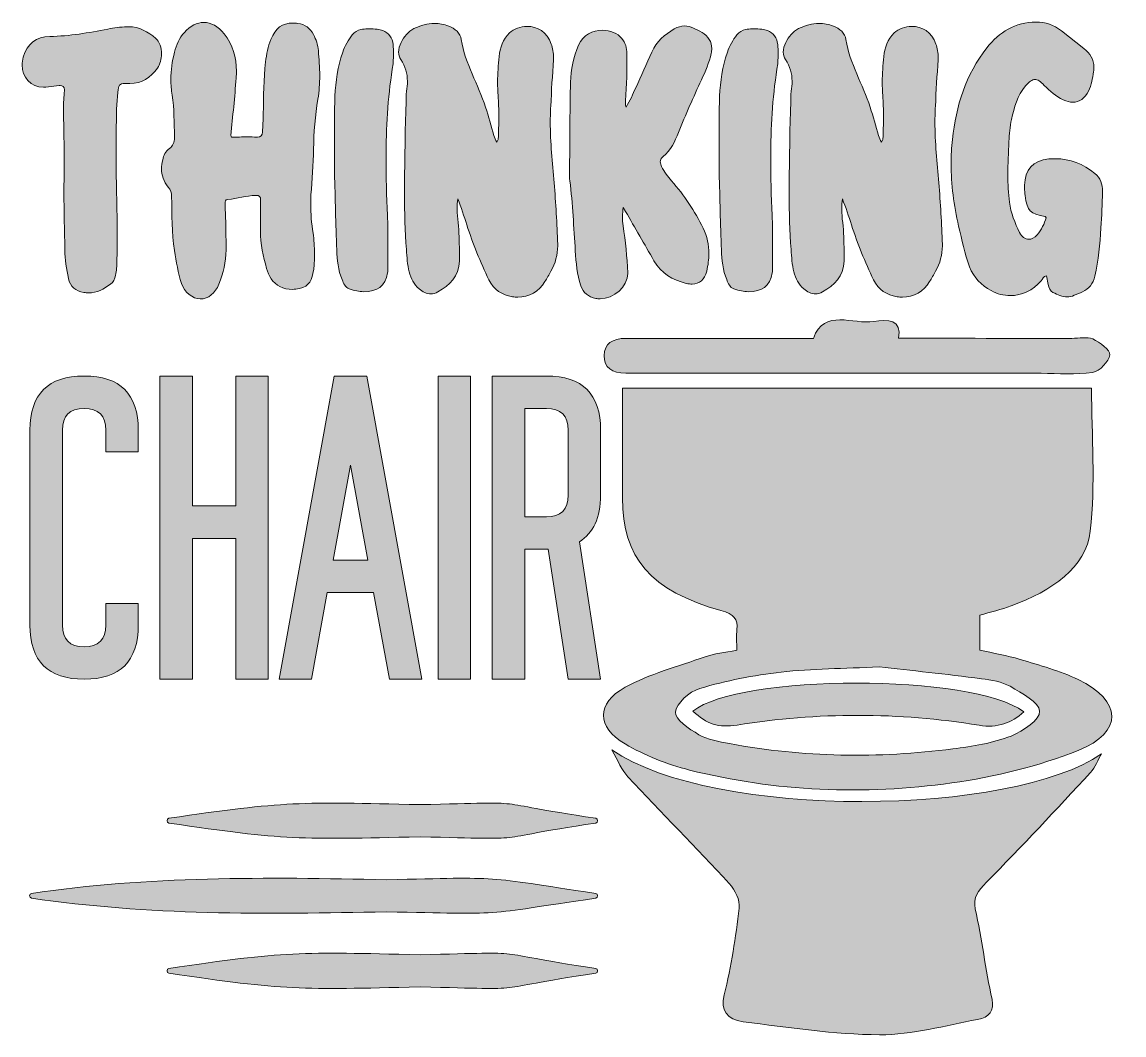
# Model space of a CAD drawing. Header units: inches. Extents: x 253 to 834, y -807 to -273.
import ezdxf

# ---------------------------------------------------------------- set-up
doc = ezdxf.new("R2010")
doc.units = ezdxf.units.IN
doc.header["$MEASUREMENT"] = 0
doc.layers.add('Layer 1', color=7, linetype='Continuous')

# ---------------------------------------------------------------- blocks, each defined once
blk = doc.blocks.new('block 3')
at = {"layer": 'Layer 1', "true_color": 0x040404}
h = blk.add_hatch(color=18, dxfattribs=at)
h.dxf.hatch_style = 2
edge = h.paths.add_edge_path()
edge.add_spline(control_points=[(285.43, -415.65), (280.98, -414.96), (278.3, -412.66), (277.3, -408.29), (276.23, -403.31), (275.38, -398.32), (275.38, -393.26), (275.31, -382.99), (274.92, -372.71), (274.92, -362.82), (274.92, -362.82), (275.08, -352.78), (275.08, -352.78), (275, -341.51), (275, -331.16), (274.62, -320.73), (274.62, -320.73), (274.62, -318.97), (274.62, -318.97), (274.62, -315.75), (274.92, -312.53), (275.16, -309.38), (275.16, -309.38), (275.16, -308.92), (275.16, -308.92), (275.16, -307.31), (274.39, -306.7), (272.93, -306.7), (272.93, -306.7), (272.47, -306.7), (272.47, -306.7), (272.47, -306.7), (265.42, -307.47), (265.42, -307.47), (265.42, -307.47), (264.19, -307.54), (264.19, -307.54), (257.37, -307.54), (252.84, -302.18), (252.84, -295.81), (252.84, -294.43), (253.07, -293.05), (253.46, -291.67), (255.53, -284.62), (260.2, -280.86), (267.56, -280.78), (277.91, -280.63), (287.96, -278.87), (298, -276.87), (301.38, -276.26), (304.67, -275.88), (308.05, -275.65), (308.05, -275.65), (308.97, -275.65), (308.97, -275.65), (314.57, -275.65), (319.24, -278.25), (323.31, -281.78), (325.38, -283.54), (326.37, -286.76), (326.37, -289.98), (326.37, -292.67), (325.61, -295.51), (324.23, -297.42), (320.55, -302.48), (316.1, -305.63), (309.66, -305.63), (309.66, -305.63), (307.13, -305.55), (307.13, -305.55), (304.14, -305.55), (303.68, -306.47), (303.29, -310.23), (302.6, -316.05), (302.68, -322.03), (302.53, -327.86), (302.45, -332), (302.37, -336.07), (302.37, -340.21), (302.37, -355.77), (302.99, -371.26), (302.99, -386.82), (302.99, -390.96), (302.91, -395.03), (302.83, -399.17), (302.76, -401.7), (302.68, -404.15), (302.14, -406.68), (301.76, -408.6), (300.92, -410.21), (299.46, -411.28), (295.93, -413.96), (292.25, -415.88), (287.88, -415.88), (287.12, -415.88), (286.27, -415.8), (285.43, -415.65)], knot_values=[0, 0, 0, 0, 1, 1, 1, 2, 2, 2, 3, 3, 3, 4, 4, 4, 5, 5, 5, 6, 6, 6, 7, 7, 7, 8, 8, 8, 9, 9, 9, 10, 10, 10, 11, 11, 11, 12, 12, 12, 13, 13, 13, 14, 14, 14, 15, 15, 15, 16, 16, 16, 17, 17, 17, 18, 18, 18, 19, 19, 19, 20, 20, 20, 21, 21, 21, 22, 22, 22, 23, 23, 23, 24, 24, 24, 25, 25, 25, 26, 26, 26, 27, 27, 27, 28, 28, 28, 29, 29, 29, 30, 30, 30, 31, 31, 31, 32, 32, 32, 32], degree=3, periodic=1)
h = blk.add_hatch(color=18, dxfattribs=at)
h.dxf.hatch_style = 2
edge = h.paths.add_edge_path()
edge.add_spline(control_points=[(346.69, -419.1), (342.77, -419.02), (338.33, -415.5), (336.87, -410.97), (335.11, -405.3), (334.03, -399.55), (333.19, -393.65), (331.73, -384.22), (331.81, -374.63), (331.66, -365.12), (331.66, -363.21), (331.2, -361.67), (329.89, -360.14), (327.44, -357.23), (326.37, -353.93), (326.37, -350.48), (326.37, -348.95), (326.6, -347.41), (326.98, -345.8), (327.44, -343.43), (328.44, -341.28), (330.51, -339.82), (332.42, -338.37), (333.19, -336.45), (333.19, -334.22), (333.19, -334.22), (333.19, -333.53), (333.19, -333.53), (332.96, -326.25), (333.11, -318.97), (331.96, -311.68), (331.5, -309), (331.27, -306.24), (331.27, -303.48), (331.27, -298.65), (331.96, -293.82), (333.19, -289.14), (334.19, -285.23), (335.72, -281.63), (338.41, -278.64), (341.47, -275.19), (345.08, -273.42), (348.6, -273.42), (352.44, -273.42), (356.19, -275.42), (359.34, -279.33), (363.94, -285.23), (365.85, -291.9), (365.85, -299.03), (365.85, -300.26), (365.78, -301.49), (365.7, -302.71), (364.93, -312.76), (363.86, -322.8), (362.94, -332.92), (362.94, -333.15), (363.09, -333.38), (363.17, -333.92), (366.01, -333.84), (368.84, -333.69), (371.68, -333.69), (373.29, -333.69), (374.9, -333.77), (376.51, -333.84), (376.51, -333.84), (376.89, -333.84), (376.89, -333.84), (378.58, -333.84), (379.43, -332.92), (379.58, -331.23), (379.73, -328.01), (379.88, -324.79), (379.96, -321.5), (380.19, -312.37), (380.04, -303.25), (381.19, -294.2), (381.65, -290.14), (382.49, -286.07), (383.95, -282.32), (386.4, -276.34), (390.01, -273.73), (395.53, -273.73), (396.37, -273.73), (397.21, -273.73), (398.21, -273.88), (402.04, -274.42), (404.65, -276.49), (406.41, -279.79), (407.79, -282.39), (408.79, -285.23), (409.02, -288.22), (409.4, -292.59), (409.71, -297.04), (409.71, -301.49), (409.71, -305.55), (409.48, -309.69), (408.79, -313.83), (407.26, -322.57), (406.57, -331.39), (406.49, -340.21), (406.41, -348.26), (405.57, -356.23), (405.11, -364.2), (405.11, -364.2), (404.96, -369.03), (404.96, -369.03), (404.96, -374.17), (405.42, -379.31), (406.18, -384.37), (406.72, -387.97), (406.95, -391.58), (406.95, -395.1), (406.95, -397.48), (406.87, -399.78), (406.72, -402.08), (406.64, -402.77), (406.64, -403.46), (406.49, -404.15), (405.57, -408.52), (404.42, -412.66), (399.05, -413.66), (397.75, -413.89), (396.52, -414.04), (395.3, -414.04), (390.54, -414.04), (386.4, -412.12), (384.1, -408.44), (383.03, -406.83), (382.26, -404.99), (381.72, -403.08), (379.96, -396.64), (378.43, -390.12), (378.43, -383.3), (378.43, -383.3), (378.5, -381.92), (378.5, -381.92), (378.58, -380.15), (378.58, -378.47), (378.58, -376.7), (378.58, -376.7), (378.58, -366.89), (378.58, -366.89), (378.58, -365.2), (377.89, -364.51), (376.13, -364.51), (376.13, -364.51), (375.9, -364.51), (375.9, -364.51), (370.99, -364.74), (366.24, -366.2), (361.33, -366.66), (359.8, -366.81), (359.8, -367.88), (359.8, -368.88), (359.8, -368.88), (359.8, -369.19), (359.8, -369.19), (359.95, -373.17), (360.18, -377.08), (360.26, -380.99), (360.26, -380.99), (360.33, -393.26), (360.33, -393.26), (360.33, -399.55), (358.88, -405.45), (356.58, -411.28), (354.66, -416.11), (350.98, -419.1), (346.84, -419.1), (346.84, -419.1), (346.69, -419.1), (346.69, -419.1)], knot_values=[0, 0, 0, 0, 1, 1, 1, 2, 2, 2, 3, 3, 3, 4, 4, 4, 5, 5, 5, 6, 6, 6, 7, 7, 7, 8, 8, 8, 9, 9, 9, 10, 10, 10, 11, 11, 11, 12, 12, 12, 13, 13, 13, 14, 14, 14, 15, 15, 15, 16, 16, 16, 17, 17, 17, 18, 18, 18, 19, 19, 19, 20, 20, 20, 21, 21, 21, 22, 22, 22, 23, 23, 23, 24, 24, 24, 25, 25, 25, 26, 26, 26, 27, 27, 27, 28, 28, 28, 29, 29, 29, 30, 30, 30, 31, 31, 31, 32, 32, 32, 33, 33, 33, 34, 34, 34, 35, 35, 35, 36, 36, 36, 37, 37, 37, 38, 38, 38, 39, 39, 39, 40, 40, 40, 41, 41, 41, 42, 42, 42, 43, 43, 43, 44, 44, 44, 45, 45, 45, 46, 46, 46, 47, 47, 47, 48, 48, 48, 49, 49, 49, 50, 50, 50, 51, 51, 51, 52, 52, 52, 53, 53, 53, 54, 54, 54, 55, 55, 55, 56, 56, 56, 57, 57, 57, 57], degree=3, periodic=1)
h = blk.add_hatch(color=18, dxfattribs=at)
h.dxf.hatch_style = 2
edge = h.paths.add_edge_path()
edge.add_spline(control_points=[(425.27, -413.81), (423.2, -413.04), (422.28, -410.9), (421.51, -408.9), (419.44, -403.92), (418.83, -398.55), (418.67, -393.26), (418.14, -379.62), (417.91, -365.97), (417.52, -352.7), (417.52, -352.7), (417.45, -327.48), (417.45, -327.48), (417.45, -322.42), (417.52, -317.36), (417.75, -312.3), (418.14, -304.4), (419.21, -296.66), (421.82, -289.14), (423.05, -285.77), (424.65, -282.7), (426.88, -279.94), (428.1, -278.41), (429.56, -277.49), (431.4, -277.18), (432.63, -276.95), (433.78, -276.8), (434.93, -276.8), (439.45, -276.8), (441.22, -277.1), (442.9, -277.72), (446.2, -278.87), (448.04, -281.47), (448.35, -285), (448.5, -286.69), (448.58, -288.45), (448.58, -290.14), (448.58, -292.82), (448.42, -295.51), (447.96, -298.04), (445.51, -313.52), (444.67, -329.09), (444.67, -344.65), (444.67, -354.77), (444.97, -364.89), (445.43, -375.01), (445.66, -379.62), (445.66, -384.29), (445.66, -388.89), (445.66, -388.89), (445.66, -402.85), (445.66, -402.85), (445.66, -403.69), (445.66, -404.61), (445.51, -405.38), (443.98, -412.51), (440.45, -415.27), (432.71, -415.27), (430.56, -415.27), (428.03, -414.73), (425.27, -413.81)], knot_values=[0, 0, 0, 0, 1, 1, 1, 2, 2, 2, 3, 3, 3, 4, 4, 4, 5, 5, 5, 6, 6, 6, 7, 7, 7, 8, 8, 8, 9, 9, 9, 10, 10, 10, 11, 11, 11, 12, 12, 12, 13, 13, 13, 14, 14, 14, 15, 15, 15, 16, 16, 16, 17, 17, 17, 18, 18, 18, 19, 19, 19, 20, 20, 20, 20], degree=3, periodic=1)
h = blk.add_hatch(color=18, dxfattribs=at)
h.dxf.hatch_style = 2
edge = h.paths.add_edge_path()
edge.add_spline(control_points=[(511.29, -417.95), (505.77, -416.95), (501.48, -414.35), (498.87, -408.98), (494.35, -399.63), (490.44, -390.04), (487.22, -380.08), (485.76, -375.48), (484.23, -370.87), (482.46, -366.35), (482.23, -368.19), (482.16, -369.95), (482.16, -371.72), (482.16, -374.09), (482.31, -376.47), (482.62, -378.85), (483.23, -383.83), (483.31, -388.74), (483.31, -393.72), (483.31, -393.72), (483.31, -399.09), (483.31, -399.09), (483.23, -407.29), (478.17, -411.82), (471.88, -415.42), (470.73, -416.11), (469.51, -416.42), (468.36, -416.42), (466.13, -416.42), (463.98, -415.34), (462.07, -413.81), (459.23, -411.51), (457.77, -408.29), (456.93, -404.84), (455.86, -401.01), (455.7, -397.02), (455.4, -393.11), (454.63, -383.37), (454.4, -373.63), (454.4, -363.82), (454.4, -354.08), (454.63, -344.27), (454.71, -334.53), (454.78, -327.63), (455.09, -320.81), (455.32, -313.91), (455.32, -313.91), (455.32, -311.45), (455.32, -311.45), (455.32, -311.45), (455.4, -309.69), (455.4, -309.69), (455.7, -307.85), (455.93, -306.09), (455.93, -304.4), (455.93, -300.41), (454.94, -296.58), (452.41, -292.9), (451.64, -291.75), (451.26, -290.44), (451.26, -289.06), (451.26, -287.38), (451.79, -285.61), (452.64, -284), (454.17, -280.94), (456.32, -278.18), (459.38, -276.64), (462.91, -274.88), (466.52, -273.96), (470.2, -273.96), (472.65, -273.96), (475.18, -274.34), (477.71, -275.34), (481.16, -276.57), (483.77, -279.02), (484.3, -282.47), (486.3, -295.2), (493.27, -306.01), (497.11, -318.05), (498.72, -322.95), (500.1, -328.01), (501.55, -333), (501.94, -334.15), (502.24, -335.3), (503.01, -336.45), (503.78, -335.6), (503.85, -334.68), (503.85, -333.77), (503.85, -333.77), (503.85, -332.61), (503.85, -332.61), (504.01, -329.39), (504.08, -326.17), (504.08, -322.88), (504.08, -319.27), (503.93, -315.67), (503.7, -311.99), (503.55, -309.61), (503.47, -307.24), (503.47, -304.78), (503.47, -300.34), (503.78, -295.81), (504.24, -291.36), (504.78, -286.69), (506.23, -282.39), (509.76, -278.94), (512.06, -276.72), (515.43, -275.49), (518.96, -275.49), (524.25, -275.49), (529.69, -278.33), (531.69, -284.77), (532.45, -287.07), (532.91, -289.45), (532.91, -291.82), (532.91, -291.82), (532.84, -293.05), (532.84, -293.05), (532.38, -301.26), (531.84, -309.38), (531.46, -317.51), (531.3, -320.35), (531.23, -323.11), (531.23, -325.87), (531.23, -336.6), (532.3, -347.26), (533.22, -357.92), (534.22, -368.65), (534.68, -379.46), (535.14, -390.27), (535.14, -390.27), (535.14, -391.04), (535.14, -391.04), (535.14, -395.79), (533.91, -400.32), (531.53, -404.46), (530.54, -406.3), (529.46, -408.14), (528.39, -409.98), (525.55, -415.04), (519.96, -418.18), (514.13, -418.18), (513.21, -418.18), (512.29, -418.1), (511.29, -417.95)], knot_values=[0, 0, 0, 0, 1, 1, 1, 2, 2, 2, 3, 3, 3, 4, 4, 4, 5, 5, 5, 6, 6, 6, 7, 7, 7, 8, 8, 8, 9, 9, 9, 10, 10, 10, 11, 11, 11, 12, 12, 12, 13, 13, 13, 14, 14, 14, 15, 15, 15, 16, 16, 16, 17, 17, 17, 18, 18, 18, 19, 19, 19, 20, 20, 20, 21, 21, 21, 22, 22, 22, 23, 23, 23, 24, 24, 24, 25, 25, 25, 26, 26, 26, 27, 27, 27, 28, 28, 28, 29, 29, 29, 30, 30, 30, 31, 31, 31, 32, 32, 32, 33, 33, 33, 34, 34, 34, 35, 35, 35, 36, 36, 36, 37, 37, 37, 38, 38, 38, 39, 39, 39, 40, 40, 40, 41, 41, 41, 42, 42, 42, 43, 43, 43, 44, 44, 44, 45, 45, 45, 46, 46, 46, 47, 47, 47, 48, 48, 48, 48], degree=3, periodic=1)
h = blk.add_hatch(color=18, dxfattribs=at)
h.dxf.hatch_style = 2
edge = h.paths.add_edge_path()
edge.add_spline(control_points=[(555.14, -418.79), (551.31, -418.03), (548.55, -415.96), (547.25, -412.12), (545.25, -406.14), (544.87, -399.93), (544.41, -393.8), (543.49, -381.46), (543.18, -369.11), (541.49, -356.84), (541.34, -355.46), (541.26, -354.01), (541.26, -352.55), (541.26, -350.48), (541.42, -348.33), (541.42, -346.26), (541.49, -332.54), (541.57, -318.74), (541.88, -304.94), (541.95, -298.19), (543.49, -291.59), (546.09, -285.31), (548.32, -279.94), (553.61, -277.56), (558.67, -277.56), (562.73, -277.56), (566.72, -279.1), (568.79, -281.7), (570.78, -284.16), (571.63, -286.76), (571.63, -289.83), (571.55, -298.11), (571.55, -306.39), (570.86, -314.67), (570.86, -314.67), (570.78, -316.05), (570.78, -316.05), (570.78, -316.67), (570.86, -317.2), (571.17, -317.97), (573.39, -314.67), (574.69, -311.15), (576.23, -307.85), (579.14, -301.56), (581.82, -295.27), (584.74, -288.99), (587.19, -283.54), (591.49, -279.71), (596.55, -276.8), (598.39, -275.8), (600.15, -275.26), (601.99, -275.26), (603.52, -275.26), (605.13, -275.65), (606.67, -276.41), (608.2, -277.18), (609.73, -277.79), (611.19, -278.64), (614.56, -280.71), (616.33, -283.62), (616.33, -287.15), (616.33, -287.99), (616.25, -288.83), (616.02, -289.75), (614.95, -294.58), (612.95, -299.19), (610.88, -303.63), (606.67, -312.76), (602.53, -322.03), (598.77, -331.39), (596.85, -336.14), (594.78, -340.74), (590.64, -344.04), (589.64, -344.88), (589.19, -345.88), (589.19, -346.88), (589.19, -347.64), (589.49, -348.49), (589.87, -349.33), (591.26, -352.17), (593.09, -354.54), (595.17, -356.92), (601.84, -364.43), (607.36, -372.71), (611.73, -381.76), (613.87, -386.13), (614.79, -390.66), (614.79, -395.26), (614.79, -398.25), (614.41, -401.31), (613.64, -404.38), (612.57, -408.98), (609.96, -411.28), (605.98, -411.28), (605.06, -411.28), (604.06, -411.13), (602.91, -410.9), (595.7, -409.13), (589.57, -405.68), (585.81, -398.94), (580.83, -390.27), (575.84, -381.61), (570.94, -372.94), (570.94, -372.94), (569.71, -370.95), (569.71, -370.95), (569.4, -372.56), (569.25, -374.09), (569.25, -375.63), (569.25, -377.31), (569.4, -378.93), (569.63, -380.53), (570.78, -388.74), (571.78, -396.94), (572.01, -405.3), (572.01, -405.3), (572.01, -405.61), (572.01, -405.61), (572.01, -412.74), (564.65, -419.02), (557.52, -419.02), (556.75, -419.02), (555.91, -418.95), (555.14, -418.79)], knot_values=[0, 0, 0, 0, 1, 1, 1, 2, 2, 2, 3, 3, 3, 4, 4, 4, 5, 5, 5, 6, 6, 6, 7, 7, 7, 8, 8, 8, 9, 9, 9, 10, 10, 10, 11, 11, 11, 12, 12, 12, 13, 13, 13, 14, 14, 14, 15, 15, 15, 16, 16, 16, 17, 17, 17, 18, 18, 18, 19, 19, 19, 20, 20, 20, 21, 21, 21, 22, 22, 22, 23, 23, 23, 24, 24, 24, 25, 25, 25, 26, 26, 26, 27, 27, 27, 28, 28, 28, 29, 29, 29, 30, 30, 30, 31, 31, 31, 32, 32, 32, 33, 33, 33, 34, 34, 34, 35, 35, 35, 36, 36, 36, 37, 37, 37, 38, 38, 38, 39, 39, 39, 40, 40, 40, 41, 41, 41, 41], degree=3, periodic=1)
h = blk.add_hatch(color=18, dxfattribs=at)
h.dxf.hatch_style = 2
edge = h.paths.add_edge_path()
edge.add_spline(control_points=[(627.97, -413.81), (625.9, -413.04), (624.99, -410.9), (624.22, -408.9), (622.15, -403.92), (621.54, -398.55), (621.38, -393.26), (620.84, -379.62), (620.61, -365.97), (620.23, -352.7), (620.23, -352.7), (620.15, -327.48), (620.15, -327.48), (620.15, -322.42), (620.23, -317.36), (620.46, -312.3), (620.84, -304.4), (621.92, -296.66), (624.52, -289.14), (625.75, -285.77), (627.36, -282.7), (629.59, -279.94), (630.81, -278.41), (632.27, -277.49), (634.11, -277.18), (635.34, -276.95), (636.49, -276.8), (637.64, -276.8), (642.16, -276.8), (643.92, -277.1), (645.61, -277.72), (648.91, -278.87), (650.75, -281.47), (651.05, -285), (651.21, -286.69), (651.28, -288.45), (651.28, -290.14), (651.28, -292.82), (651.13, -295.51), (650.67, -298.04), (648.22, -313.52), (647.37, -329.09), (647.37, -344.65), (647.37, -354.77), (647.68, -364.89), (648.14, -375.01), (648.37, -379.62), (648.37, -384.29), (648.37, -388.89), (648.37, -388.89), (648.37, -402.85), (648.37, -402.85), (648.37, -403.69), (648.37, -404.61), (648.22, -405.38), (646.68, -412.51), (643.16, -415.27), (635.41, -415.27), (633.27, -415.27), (630.74, -414.73), (627.97, -413.81)], knot_values=[0, 0, 0, 0, 1, 1, 1, 2, 2, 2, 3, 3, 3, 4, 4, 4, 5, 5, 5, 6, 6, 6, 7, 7, 7, 8, 8, 8, 9, 9, 9, 10, 10, 10, 11, 11, 11, 12, 12, 12, 13, 13, 13, 14, 14, 14, 15, 15, 15, 16, 16, 16, 17, 17, 17, 18, 18, 18, 19, 19, 19, 20, 20, 20, 20], degree=3, periodic=1)
h = blk.add_hatch(color=18, dxfattribs=at)
h.dxf.hatch_style = 2
edge = h.paths.add_edge_path()
edge.add_spline(control_points=[(714, -417.95), (708.48, -416.95), (704.18, -414.35), (701.58, -408.98), (697.05, -399.63), (693.14, -390.04), (689.92, -380.08), (688.47, -375.48), (686.93, -370.87), (685.17, -366.35), (684.94, -368.19), (684.86, -369.95), (684.86, -371.72), (684.86, -374.09), (685.02, -376.47), (685.32, -378.85), (685.94, -383.83), (686.01, -388.74), (686.01, -393.72), (686.01, -393.72), (686.01, -399.09), (686.01, -399.09), (685.94, -407.29), (680.88, -411.82), (674.59, -415.42), (673.44, -416.11), (672.21, -416.42), (671.06, -416.42), (668.84, -416.42), (666.69, -415.34), (664.77, -413.81), (661.94, -411.51), (660.48, -408.29), (659.64, -404.84), (658.56, -401.01), (658.41, -397.02), (658.1, -393.11), (657.34, -383.37), (657.11, -373.63), (657.11, -363.82), (657.11, -354.08), (657.34, -344.27), (657.41, -334.53), (657.49, -327.63), (657.8, -320.81), (658.03, -313.91), (658.03, -313.91), (658.03, -311.45), (658.03, -311.45), (658.03, -311.45), (658.1, -309.69), (658.1, -309.69), (658.41, -307.85), (658.64, -306.09), (658.64, -304.4), (658.64, -300.41), (657.64, -296.58), (655.11, -292.9), (654.35, -291.75), (653.96, -290.44), (653.96, -289.06), (653.96, -287.38), (654.5, -285.61), (655.34, -284), (656.88, -280.94), (659.02, -278.18), (662.09, -276.64), (665.62, -274.88), (669.22, -273.96), (672.9, -273.96), (675.36, -273.96), (677.88, -274.34), (680.41, -275.34), (683.87, -276.57), (686.47, -279.02), (687.01, -282.47), (689, -295.2), (695.98, -306.01), (699.81, -318.05), (701.42, -322.95), (702.8, -328.01), (704.26, -333), (704.64, -334.15), (704.95, -335.3), (705.72, -336.45), (706.48, -335.6), (706.56, -334.68), (706.56, -333.77), (706.56, -333.77), (706.56, -332.61), (706.56, -332.61), (706.71, -329.39), (706.79, -326.17), (706.79, -322.88), (706.79, -319.27), (706.64, -315.67), (706.41, -311.99), (706.25, -309.61), (706.18, -307.24), (706.18, -304.78), (706.18, -300.34), (706.48, -295.81), (706.94, -291.36), (707.48, -286.69), (708.94, -282.39), (712.46, -278.94), (714.76, -276.72), (718.14, -275.49), (721.67, -275.49), (726.96, -275.49), (732.4, -278.33), (734.39, -284.77), (735.16, -287.07), (735.62, -289.45), (735.62, -291.82), (735.62, -291.82), (735.54, -293.05), (735.54, -293.05), (735.08, -301.26), (734.55, -309.38), (734.16, -317.51), (734.01, -320.35), (733.93, -323.11), (733.93, -325.87), (733.93, -336.6), (735.01, -347.26), (735.93, -357.92), (736.92, -368.65), (737.38, -379.46), (737.84, -390.27), (737.84, -390.27), (737.84, -391.04), (737.84, -391.04), (737.84, -395.79), (736.62, -400.32), (734.24, -404.46), (733.24, -406.3), (732.17, -408.14), (731.1, -409.98), (728.26, -415.04), (722.66, -418.18), (716.84, -418.18), (715.92, -418.18), (714.99, -418.1), (714, -417.95)], knot_values=[0, 0, 0, 0, 1, 1, 1, 2, 2, 2, 3, 3, 3, 4, 4, 4, 5, 5, 5, 6, 6, 6, 7, 7, 7, 8, 8, 8, 9, 9, 9, 10, 10, 10, 11, 11, 11, 12, 12, 12, 13, 13, 13, 14, 14, 14, 15, 15, 15, 16, 16, 16, 17, 17, 17, 18, 18, 18, 19, 19, 19, 20, 20, 20, 21, 21, 21, 22, 22, 22, 23, 23, 23, 24, 24, 24, 25, 25, 25, 26, 26, 26, 27, 27, 27, 28, 28, 28, 29, 29, 29, 30, 30, 30, 31, 31, 31, 32, 32, 32, 33, 33, 33, 34, 34, 34, 35, 35, 35, 36, 36, 36, 37, 37, 37, 38, 38, 38, 39, 39, 39, 40, 40, 40, 41, 41, 41, 42, 42, 42, 43, 43, 43, 44, 44, 44, 45, 45, 45, 46, 46, 46, 47, 47, 47, 48, 48, 48, 48], degree=3, periodic=1)
h = blk.add_hatch(color=18, dxfattribs=at)
h.dxf.hatch_style = 2
edge = h.paths.add_edge_path()
edge.add_spline(control_points=[(796.11, -415.65), (794.58, -414.88), (793.88, -413.2), (793.58, -411.51), (793.58, -411.51), (792.66, -406.99), (792.66, -406.99), (791.05, -407.22), (790.67, -408.6), (789.82, -409.52), (785.53, -414.58), (779.62, -417.34), (773.57, -417.34), (770.19, -417.34), (766.82, -416.49), (763.6, -414.73), (758.39, -411.89), (754.4, -407.91), (752.17, -402.23), (749.42, -395.26), (748.19, -387.9), (746.42, -380.69), (743.89, -369.8), (742.44, -358.84), (742.44, -347.8), (742.44, -343.58), (742.67, -339.28), (743.13, -335.07), (745.04, -317.43), (750.11, -300.87), (761.3, -286.76), (767.82, -278.56), (776.25, -273.19), (787.22, -273.19), (792.2, -273.19), (796.65, -274.73), (800.56, -277.79), (800.56, -277.79), (812.44, -287.22), (812.44, -287.22), (815.74, -289.68), (817.73, -292.97), (817.73, -297.04), (817.73, -297.81), (817.65, -298.57), (817.5, -299.42), (816.89, -302.87), (816.43, -306.32), (814.82, -309.54), (812.9, -313.45), (810.06, -315.44), (806.54, -315.44), (805, -315.44), (803.32, -315.06), (801.55, -314.21), (797.64, -312.3), (794.5, -309.61), (791.51, -306.55), (789.52, -304.48), (788.06, -303.48), (786.6, -303.48), (785.15, -303.48), (783.69, -304.55), (781.69, -306.85), (777.32, -311.91), (775.71, -318.2), (774.26, -324.49), (773.34, -328.4), (773.18, -332.31), (772.95, -336.22), (772.65, -342.05), (772.34, -347.87), (772.34, -353.7), (772.34, -358.53), (772.57, -363.36), (773.18, -368.19), (773.95, -373.86), (776.1, -379.08), (778.55, -384.14), (779.7, -386.44), (781.47, -387.67), (783.3, -387.67), (784.76, -387.67), (786.37, -386.9), (787.75, -385.29), (790.13, -382.61), (791.58, -379.46), (792.58, -376.32), (792.2, -375.93), (792.2, -375.7), (792.05, -375.7), (783.92, -374.17), (782.69, -373.02), (781.39, -364.66), (781.23, -363.36), (781.16, -361.98), (781.16, -360.6), (781.16, -360.6), (781.16, -359.22), (781.16, -359.22), (781.31, -350.86), (785.6, -346.26), (793.96, -345.34), (795.11, -345.19), (796.26, -345.19), (797.41, -345.19), (805.16, -345.19), (812.06, -348.03), (818.27, -352.93), (821.26, -355.23), (822.25, -358.68), (822.25, -362.36), (822.25, -362.36), (822.25, -362.75), (822.25, -362.75), (822.1, -369.03), (821.79, -375.4), (821.41, -381.68), (820.8, -390.2), (820.26, -398.78), (818.19, -407.14), (817.19, -411.05), (815.2, -413.73), (811.6, -415.34), (810.22, -415.96), (808.76, -416.49), (807.38, -417.19), (806.08, -417.8), (804.85, -418.03), (803.62, -418.03), (801.02, -418.03), (798.56, -416.88), (796.11, -415.65)], knot_values=[0, 0, 0, 0, 1, 1, 1, 2, 2, 2, 3, 3, 3, 4, 4, 4, 5, 5, 5, 6, 6, 6, 7, 7, 7, 8, 8, 8, 9, 9, 9, 10, 10, 10, 11, 11, 11, 12, 12, 12, 13, 13, 13, 14, 14, 14, 15, 15, 15, 16, 16, 16, 17, 17, 17, 18, 18, 18, 19, 19, 19, 20, 20, 20, 21, 21, 21, 22, 22, 22, 23, 23, 23, 24, 24, 24, 25, 25, 25, 26, 26, 26, 27, 27, 27, 28, 28, 28, 29, 29, 29, 30, 30, 30, 31, 31, 31, 32, 32, 32, 33, 33, 33, 34, 34, 34, 35, 35, 35, 36, 36, 36, 37, 37, 37, 38, 38, 38, 39, 39, 39, 40, 40, 40, 41, 41, 41, 42, 42, 42, 43, 43, 43, 44, 44, 44, 44], degree=3, periodic=1)
at = {"layer": 'Layer 1', "lineweight": 0}
for points, knots in [([(285.43, -415.65), (280.98, -414.96), (278.3, -412.66), (277.3, -408.29), (276.23, -403.31), (275.38, -398.32), (275.38, -393.26), (275.31, -382.99), (274.92, -372.71), (274.92, -362.82), (274.92, -362.82), (275.08, -352.78), (275.08, -352.78), (275, -341.51), (275, -331.16), (274.62, -320.73), (274.62, -320.73), (274.62, -318.97), (274.62, -318.97), (274.62, -315.75), (274.92, -312.53), (275.16, -309.38), (275.16, -309.38), (275.16, -308.92), (275.16, -308.92), (275.16, -307.31), (274.39, -306.7), (272.93, -306.7), (272.93, -306.7), (272.47, -306.7), (272.47, -306.7), (272.47, -306.7), (265.42, -307.47), (265.42, -307.47), (265.42, -307.47), (264.19, -307.54), (264.19, -307.54), (257.37, -307.54), (252.84, -302.18), (252.84, -295.81), (252.84, -294.43), (253.07, -293.05), (253.46, -291.67), (255.53, -284.62), (260.2, -280.86), (267.56, -280.78), (277.91, -280.63), (287.96, -278.87), (298, -276.87), (301.38, -276.26), (304.67, -275.88), (308.05, -275.65), (308.05, -275.65), (308.97, -275.65), (308.97, -275.65), (314.57, -275.65), (319.24, -278.25), (323.31, -281.78), (325.38, -283.54), (326.37, -286.76), (326.37, -289.98), (326.37, -292.67), (325.61, -295.51), (324.23, -297.42), (320.55, -302.48), (316.1, -305.63), (309.66, -305.63), (309.66, -305.63), (307.13, -305.55), (307.13, -305.55), (304.14, -305.55), (303.68, -306.47), (303.29, -310.23), (302.6, -316.05), (302.68, -322.03), (302.53, -327.86), (302.45, -332), (302.37, -336.07), (302.37, -340.21), (302.37, -355.77), (302.99, -371.26), (302.99, -386.82), (302.99, -390.96), (302.91, -395.03), (302.83, -399.17), (302.76, -401.7), (302.68, -404.15), (302.14, -406.68), (301.76, -408.6), (300.92, -410.21), (299.46, -411.28), (295.93, -413.96), (292.25, -415.88), (287.88, -415.88), (287.12, -415.88), (286.27, -415.8), (285.43, -415.65)], [0, 0, 0, 0, 1, 1, 1, 2, 2, 2, 3, 3, 3, 4, 4, 4, 5, 5, 5, 6, 6, 6, 7, 7, 7, 8, 8, 8, 9, 9, 9, 10, 10, 10, 11, 11, 11, 12, 12, 12, 13, 13, 13, 14, 14, 14, 15, 15, 15, 16, 16, 16, 17, 17, 17, 18, 18, 18, 19, 19, 19, 20, 20, 20, 21, 21, 21, 22, 22, 22, 23, 23, 23, 24, 24, 24, 25, 25, 25, 26, 26, 26, 27, 27, 27, 28, 28, 28, 29, 29, 29, 30, 30, 30, 31, 31, 31, 32, 32, 32, 32]), ([(346.69, -419.1), (342.77, -419.02), (338.33, -415.5), (336.87, -410.97), (335.11, -405.3), (334.03, -399.55), (333.19, -393.65), (331.73, -384.22), (331.81, -374.63), (331.66, -365.12), (331.66, -363.21), (331.2, -361.67), (329.89, -360.14), (327.44, -357.23), (326.37, -353.93), (326.37, -350.48), (326.37, -348.95), (326.6, -347.41), (326.98, -345.8), (327.44, -343.43), (328.44, -341.28), (330.51, -339.82), (332.42, -338.37), (333.19, -336.45), (333.19, -334.22), (333.19, -334.22), (333.19, -333.53), (333.19, -333.53), (332.96, -326.25), (333.11, -318.97), (331.96, -311.68), (331.5, -309), (331.27, -306.24), (331.27, -303.48), (331.27, -298.65), (331.96, -293.82), (333.19, -289.14), (334.19, -285.23), (335.72, -281.63), (338.41, -278.64), (341.47, -275.19), (345.08, -273.42), (348.6, -273.42), (352.44, -273.42), (356.19, -275.42), (359.34, -279.33), (363.94, -285.23), (365.85, -291.9), (365.85, -299.03), (365.85, -300.26), (365.78, -301.49), (365.7, -302.71), (364.93, -312.76), (363.86, -322.8), (362.94, -332.92), (362.94, -333.15), (363.09, -333.38), (363.17, -333.92), (366.01, -333.84), (368.84, -333.69), (371.68, -333.69), (373.29, -333.69), (374.9, -333.77), (376.51, -333.84), (376.51, -333.84), (376.89, -333.84), (376.89, -333.84), (378.58, -333.84), (379.43, -332.92), (379.58, -331.23), (379.73, -328.01), (379.88, -324.79), (379.96, -321.5), (380.19, -312.37), (380.04, -303.25), (381.19, -294.2), (381.65, -290.14), (382.49, -286.07), (383.95, -282.32), (386.4, -276.34), (390.01, -273.73), (395.53, -273.73), (396.37, -273.73), (397.21, -273.73), (398.21, -273.88), (402.04, -274.42), (404.65, -276.49), (406.41, -279.79), (407.79, -282.39), (408.79, -285.23), (409.02, -288.22), (409.4, -292.59), (409.71, -297.04), (409.71, -301.49), (409.71, -305.55), (409.48, -309.69), (408.79, -313.83), (407.26, -322.57), (406.57, -331.39), (406.49, -340.21), (406.41, -348.26), (405.57, -356.23), (405.11, -364.2), (405.11, -364.2), (404.96, -369.03), (404.96, -369.03), (404.96, -374.17), (405.42, -379.31), (406.18, -384.37), (406.72, -387.97), (406.95, -391.58), (406.95, -395.1), (406.95, -397.48), (406.87, -399.78), (406.72, -402.08), (406.64, -402.77), (406.64, -403.46), (406.49, -404.15), (405.57, -408.52), (404.42, -412.66), (399.05, -413.66), (397.75, -413.89), (396.52, -414.04), (395.3, -414.04), (390.54, -414.04), (386.4, -412.12), (384.1, -408.44), (383.03, -406.83), (382.26, -404.99), (381.72, -403.08), (379.96, -396.64), (378.43, -390.12), (378.43, -383.3), (378.43, -383.3), (378.5, -381.92), (378.5, -381.92), (378.58, -380.15), (378.58, -378.47), (378.58, -376.7), (378.58, -376.7), (378.58, -366.89), (378.58, -366.89), (378.58, -365.2), (377.89, -364.51), (376.13, -364.51), (376.13, -364.51), (375.9, -364.51), (375.9, -364.51), (370.99, -364.74), (366.24, -366.2), (361.33, -366.66), (359.8, -366.81), (359.8, -367.88), (359.8, -368.88), (359.8, -368.88), (359.8, -369.19), (359.8, -369.19), (359.95, -373.17), (360.18, -377.08), (360.26, -380.99), (360.26, -380.99), (360.33, -393.26), (360.33, -393.26), (360.33, -399.55), (358.88, -405.45), (356.58, -411.28), (354.66, -416.11), (350.98, -419.1), (346.84, -419.1), (346.84, -419.1), (346.69, -419.1), (346.69, -419.1)], [0, 0, 0, 0, 1, 1, 1, 2, 2, 2, 3, 3, 3, 4, 4, 4, 5, 5, 5, 6, 6, 6, 7, 7, 7, 8, 8, 8, 9, 9, 9, 10, 10, 10, 11, 11, 11, 12, 12, 12, 13, 13, 13, 14, 14, 14, 15, 15, 15, 16, 16, 16, 17, 17, 17, 18, 18, 18, 19, 19, 19, 20, 20, 20, 21, 21, 21, 22, 22, 22, 23, 23, 23, 24, 24, 24, 25, 25, 25, 26, 26, 26, 27, 27, 27, 28, 28, 28, 29, 29, 29, 30, 30, 30, 31, 31, 31, 32, 32, 32, 33, 33, 33, 34, 34, 34, 35, 35, 35, 36, 36, 36, 37, 37, 37, 38, 38, 38, 39, 39, 39, 40, 40, 40, 41, 41, 41, 42, 42, 42, 43, 43, 43, 44, 44, 44, 45, 45, 45, 46, 46, 46, 47, 47, 47, 48, 48, 48, 49, 49, 49, 50, 50, 50, 51, 51, 51, 52, 52, 52, 53, 53, 53, 54, 54, 54, 55, 55, 55, 56, 56, 56, 57, 57, 57, 57]), ([(425.27, -413.81), (423.2, -413.04), (422.28, -410.9), (421.51, -408.9), (419.44, -403.92), (418.83, -398.55), (418.67, -393.26), (418.14, -379.62), (417.91, -365.97), (417.52, -352.7), (417.52, -352.7), (417.45, -327.48), (417.45, -327.48), (417.45, -322.42), (417.52, -317.36), (417.75, -312.3), (418.14, -304.4), (419.21, -296.66), (421.82, -289.14), (423.05, -285.77), (424.65, -282.7), (426.88, -279.94), (428.1, -278.41), (429.56, -277.49), (431.4, -277.18), (432.63, -276.95), (433.78, -276.8), (434.93, -276.8), (439.45, -276.8), (441.22, -277.1), (442.9, -277.72), (446.2, -278.87), (448.04, -281.47), (448.35, -285), (448.5, -286.69), (448.58, -288.45), (448.58, -290.14), (448.58, -292.82), (448.42, -295.51), (447.96, -298.04), (445.51, -313.52), (444.67, -329.09), (444.67, -344.65), (444.67, -354.77), (444.97, -364.89), (445.43, -375.01), (445.66, -379.62), (445.66, -384.29), (445.66, -388.89), (445.66, -388.89), (445.66, -402.85), (445.66, -402.85), (445.66, -403.69), (445.66, -404.61), (445.51, -405.38), (443.98, -412.51), (440.45, -415.27), (432.71, -415.27), (430.56, -415.27), (428.03, -414.73), (425.27, -413.81)], [0, 0, 0, 0, 1, 1, 1, 2, 2, 2, 3, 3, 3, 4, 4, 4, 5, 5, 5, 6, 6, 6, 7, 7, 7, 8, 8, 8, 9, 9, 9, 10, 10, 10, 11, 11, 11, 12, 12, 12, 13, 13, 13, 14, 14, 14, 15, 15, 15, 16, 16, 16, 17, 17, 17, 18, 18, 18, 19, 19, 19, 20, 20, 20, 20]), ([(511.29, -417.95), (505.77, -416.95), (501.48, -414.35), (498.87, -408.98), (494.35, -399.63), (490.44, -390.04), (487.22, -380.08), (485.76, -375.48), (484.23, -370.87), (482.46, -366.35), (482.23, -368.19), (482.16, -369.95), (482.16, -371.72), (482.16, -374.09), (482.31, -376.47), (482.62, -378.85), (483.23, -383.83), (483.31, -388.74), (483.31, -393.72), (483.31, -393.72), (483.31, -399.09), (483.31, -399.09), (483.23, -407.29), (478.17, -411.82), (471.88, -415.42), (470.73, -416.11), (469.51, -416.42), (468.36, -416.42), (466.13, -416.42), (463.98, -415.34), (462.07, -413.81), (459.23, -411.51), (457.77, -408.29), (456.93, -404.84), (455.86, -401.01), (455.7, -397.02), (455.4, -393.11), (454.63, -383.37), (454.4, -373.63), (454.4, -363.82), (454.4, -354.08), (454.63, -344.27), (454.71, -334.53), (454.78, -327.63), (455.09, -320.81), (455.32, -313.91), (455.32, -313.91), (455.32, -311.45), (455.32, -311.45), (455.32, -311.45), (455.4, -309.69), (455.4, -309.69), (455.7, -307.85), (455.93, -306.09), (455.93, -304.4), (455.93, -300.41), (454.94, -296.58), (452.41, -292.9), (451.64, -291.75), (451.26, -290.44), (451.26, -289.06), (451.26, -287.38), (451.79, -285.61), (452.64, -284), (454.17, -280.94), (456.32, -278.18), (459.38, -276.64), (462.91, -274.88), (466.52, -273.96), (470.2, -273.96), (472.65, -273.96), (475.18, -274.34), (477.71, -275.34), (481.16, -276.57), (483.77, -279.02), (484.3, -282.47), (486.3, -295.2), (493.27, -306.01), (497.11, -318.05), (498.72, -322.95), (500.1, -328.01), (501.55, -333), (501.94, -334.15), (502.24, -335.3), (503.01, -336.45), (503.78, -335.6), (503.85, -334.68), (503.85, -333.77), (503.85, -333.77), (503.85, -332.61), (503.85, -332.61), (504.01, -329.39), (504.08, -326.17), (504.08, -322.88), (504.08, -319.27), (503.93, -315.67), (503.7, -311.99), (503.55, -309.61), (503.47, -307.24), (503.47, -304.78), (503.47, -300.34), (503.78, -295.81), (504.24, -291.36), (504.78, -286.69), (506.23, -282.39), (509.76, -278.94), (512.06, -276.72), (515.43, -275.49), (518.96, -275.49), (524.25, -275.49), (529.69, -278.33), (531.69, -284.77), (532.45, -287.07), (532.91, -289.45), (532.91, -291.82), (532.91, -291.82), (532.84, -293.05), (532.84, -293.05), (532.38, -301.26), (531.84, -309.38), (531.46, -317.51), (531.3, -320.35), (531.23, -323.11), (531.23, -325.87), (531.23, -336.6), (532.3, -347.26), (533.22, -357.92), (534.22, -368.65), (534.68, -379.46), (535.14, -390.27), (535.14, -390.27), (535.14, -391.04), (535.14, -391.04), (535.14, -395.79), (533.91, -400.32), (531.53, -404.46), (530.54, -406.3), (529.46, -408.14), (528.39, -409.98), (525.55, -415.04), (519.96, -418.18), (514.13, -418.18), (513.21, -418.18), (512.29, -418.1), (511.29, -417.95)], [0, 0, 0, 0, 1, 1, 1, 2, 2, 2, 3, 3, 3, 4, 4, 4, 5, 5, 5, 6, 6, 6, 7, 7, 7, 8, 8, 8, 9, 9, 9, 10, 10, 10, 11, 11, 11, 12, 12, 12, 13, 13, 13, 14, 14, 14, 15, 15, 15, 16, 16, 16, 17, 17, 17, 18, 18, 18, 19, 19, 19, 20, 20, 20, 21, 21, 21, 22, 22, 22, 23, 23, 23, 24, 24, 24, 25, 25, 25, 26, 26, 26, 27, 27, 27, 28, 28, 28, 29, 29, 29, 30, 30, 30, 31, 31, 31, 32, 32, 32, 33, 33, 33, 34, 34, 34, 35, 35, 35, 36, 36, 36, 37, 37, 37, 38, 38, 38, 39, 39, 39, 40, 40, 40, 41, 41, 41, 42, 42, 42, 43, 43, 43, 44, 44, 44, 45, 45, 45, 46, 46, 46, 47, 47, 47, 48, 48, 48, 48]), ([(555.14, -418.79), (551.31, -418.03), (548.55, -415.96), (547.25, -412.12), (545.25, -406.14), (544.87, -399.93), (544.41, -393.8), (543.49, -381.46), (543.18, -369.11), (541.49, -356.84), (541.34, -355.46), (541.26, -354.01), (541.26, -352.55), (541.26, -350.48), (541.42, -348.33), (541.42, -346.26), (541.49, -332.54), (541.57, -318.74), (541.88, -304.94), (541.95, -298.19), (543.49, -291.59), (546.09, -285.31), (548.32, -279.94), (553.61, -277.56), (558.67, -277.56), (562.73, -277.56), (566.72, -279.1), (568.79, -281.7), (570.78, -284.16), (571.63, -286.76), (571.63, -289.83), (571.55, -298.11), (571.55, -306.39), (570.86, -314.67), (570.86, -314.67), (570.78, -316.05), (570.78, -316.05), (570.78, -316.67), (570.86, -317.2), (571.17, -317.97), (573.39, -314.67), (574.69, -311.15), (576.23, -307.85), (579.14, -301.56), (581.82, -295.27), (584.74, -288.99), (587.19, -283.54), (591.49, -279.71), (596.55, -276.8), (598.39, -275.8), (600.15, -275.26), (601.99, -275.26), (603.52, -275.26), (605.13, -275.65), (606.67, -276.41), (608.2, -277.18), (609.73, -277.79), (611.19, -278.64), (614.56, -280.71), (616.33, -283.62), (616.33, -287.15), (616.33, -287.99), (616.25, -288.83), (616.02, -289.75), (614.95, -294.58), (612.95, -299.19), (610.88, -303.63), (606.67, -312.76), (602.53, -322.03), (598.77, -331.39), (596.85, -336.14), (594.78, -340.74), (590.64, -344.04), (589.64, -344.88), (589.19, -345.88), (589.19, -346.88), (589.19, -347.64), (589.49, -348.49), (589.87, -349.33), (591.26, -352.17), (593.09, -354.54), (595.17, -356.92), (601.84, -364.43), (607.36, -372.71), (611.73, -381.76), (613.87, -386.13), (614.79, -390.66), (614.79, -395.26), (614.79, -398.25), (614.41, -401.31), (613.64, -404.38), (612.57, -408.98), (609.96, -411.28), (605.98, -411.28), (605.06, -411.28), (604.06, -411.13), (602.91, -410.9), (595.7, -409.13), (589.57, -405.68), (585.81, -398.94), (580.83, -390.27), (575.84, -381.61), (570.94, -372.94), (570.94, -372.94), (569.71, -370.95), (569.71, -370.95), (569.4, -372.56), (569.25, -374.09), (569.25, -375.63), (569.25, -377.31), (569.4, -378.93), (569.63, -380.53), (570.78, -388.74), (571.78, -396.94), (572.01, -405.3), (572.01, -405.3), (572.01, -405.61), (572.01, -405.61), (572.01, -412.74), (564.65, -419.02), (557.52, -419.02), (556.75, -419.02), (555.91, -418.95), (555.14, -418.79)], [0, 0, 0, 0, 1, 1, 1, 2, 2, 2, 3, 3, 3, 4, 4, 4, 5, 5, 5, 6, 6, 6, 7, 7, 7, 8, 8, 8, 9, 9, 9, 10, 10, 10, 11, 11, 11, 12, 12, 12, 13, 13, 13, 14, 14, 14, 15, 15, 15, 16, 16, 16, 17, 17, 17, 18, 18, 18, 19, 19, 19, 20, 20, 20, 21, 21, 21, 22, 22, 22, 23, 23, 23, 24, 24, 24, 25, 25, 25, 26, 26, 26, 27, 27, 27, 28, 28, 28, 29, 29, 29, 30, 30, 30, 31, 31, 31, 32, 32, 32, 33, 33, 33, 34, 34, 34, 35, 35, 35, 36, 36, 36, 37, 37, 37, 38, 38, 38, 39, 39, 39, 40, 40, 40, 41, 41, 41, 41]), ([(627.97, -413.81), (625.9, -413.04), (624.99, -410.9), (624.22, -408.9), (622.15, -403.92), (621.54, -398.55), (621.38, -393.26), (620.84, -379.62), (620.61, -365.97), (620.23, -352.7), (620.23, -352.7), (620.15, -327.48), (620.15, -327.48), (620.15, -322.42), (620.23, -317.36), (620.46, -312.3), (620.84, -304.4), (621.92, -296.66), (624.52, -289.14), (625.75, -285.77), (627.36, -282.7), (629.59, -279.94), (630.81, -278.41), (632.27, -277.49), (634.11, -277.18), (635.34, -276.95), (636.49, -276.8), (637.64, -276.8), (642.16, -276.8), (643.92, -277.1), (645.61, -277.72), (648.91, -278.87), (650.75, -281.47), (651.05, -285), (651.21, -286.69), (651.28, -288.45), (651.28, -290.14), (651.28, -292.82), (651.13, -295.51), (650.67, -298.04), (648.22, -313.52), (647.37, -329.09), (647.37, -344.65), (647.37, -354.77), (647.68, -364.89), (648.14, -375.01), (648.37, -379.62), (648.37, -384.29), (648.37, -388.89), (648.37, -388.89), (648.37, -402.85), (648.37, -402.85), (648.37, -403.69), (648.37, -404.61), (648.22, -405.38), (646.68, -412.51), (643.16, -415.27), (635.41, -415.27), (633.27, -415.27), (630.74, -414.73), (627.97, -413.81)], [0, 0, 0, 0, 1, 1, 1, 2, 2, 2, 3, 3, 3, 4, 4, 4, 5, 5, 5, 6, 6, 6, 7, 7, 7, 8, 8, 8, 9, 9, 9, 10, 10, 10, 11, 11, 11, 12, 12, 12, 13, 13, 13, 14, 14, 14, 15, 15, 15, 16, 16, 16, 17, 17, 17, 18, 18, 18, 19, 19, 19, 20, 20, 20, 20]), ([(714, -417.95), (708.48, -416.95), (704.18, -414.35), (701.58, -408.98), (697.05, -399.63), (693.14, -390.04), (689.92, -380.08), (688.47, -375.48), (686.93, -370.87), (685.17, -366.35), (684.94, -368.19), (684.86, -369.95), (684.86, -371.72), (684.86, -374.09), (685.02, -376.47), (685.32, -378.85), (685.94, -383.83), (686.01, -388.74), (686.01, -393.72), (686.01, -393.72), (686.01, -399.09), (686.01, -399.09), (685.94, -407.29), (680.88, -411.82), (674.59, -415.42), (673.44, -416.11), (672.21, -416.42), (671.06, -416.42), (668.84, -416.42), (666.69, -415.34), (664.77, -413.81), (661.94, -411.51), (660.48, -408.29), (659.64, -404.84), (658.56, -401.01), (658.41, -397.02), (658.1, -393.11), (657.34, -383.37), (657.11, -373.63), (657.11, -363.82), (657.11, -354.08), (657.34, -344.27), (657.41, -334.53), (657.49, -327.63), (657.8, -320.81), (658.03, -313.91), (658.03, -313.91), (658.03, -311.45), (658.03, -311.45), (658.03, -311.45), (658.1, -309.69), (658.1, -309.69), (658.41, -307.85), (658.64, -306.09), (658.64, -304.4), (658.64, -300.41), (657.64, -296.58), (655.11, -292.9), (654.35, -291.75), (653.96, -290.44), (653.96, -289.06), (653.96, -287.38), (654.5, -285.61), (655.34, -284), (656.88, -280.94), (659.02, -278.18), (662.09, -276.64), (665.62, -274.88), (669.22, -273.96), (672.9, -273.96), (675.36, -273.96), (677.88, -274.34), (680.41, -275.34), (683.87, -276.57), (686.47, -279.02), (687.01, -282.47), (689, -295.2), (695.98, -306.01), (699.81, -318.05), (701.42, -322.95), (702.8, -328.01), (704.26, -333), (704.64, -334.15), (704.95, -335.3), (705.72, -336.45), (706.48, -335.6), (706.56, -334.68), (706.56, -333.77), (706.56, -333.77), (706.56, -332.61), (706.56, -332.61), (706.71, -329.39), (706.79, -326.17), (706.79, -322.88), (706.79, -319.27), (706.64, -315.67), (706.41, -311.99), (706.25, -309.61), (706.18, -307.24), (706.18, -304.78), (706.18, -300.34), (706.48, -295.81), (706.94, -291.36), (707.48, -286.69), (708.94, -282.39), (712.46, -278.94), (714.76, -276.72), (718.14, -275.49), (721.67, -275.49), (726.96, -275.49), (732.4, -278.33), (734.39, -284.77), (735.16, -287.07), (735.62, -289.45), (735.62, -291.82), (735.62, -291.82), (735.54, -293.05), (735.54, -293.05), (735.08, -301.26), (734.55, -309.38), (734.16, -317.51), (734.01, -320.35), (733.93, -323.11), (733.93, -325.87), (733.93, -336.6), (735.01, -347.26), (735.93, -357.92), (736.92, -368.65), (737.38, -379.46), (737.84, -390.27), (737.84, -390.27), (737.84, -391.04), (737.84, -391.04), (737.84, -395.79), (736.62, -400.32), (734.24, -404.46), (733.24, -406.3), (732.17, -408.14), (731.1, -409.98), (728.26, -415.04), (722.66, -418.18), (716.84, -418.18), (715.92, -418.18), (714.99, -418.1), (714, -417.95)], [0, 0, 0, 0, 1, 1, 1, 2, 2, 2, 3, 3, 3, 4, 4, 4, 5, 5, 5, 6, 6, 6, 7, 7, 7, 8, 8, 8, 9, 9, 9, 10, 10, 10, 11, 11, 11, 12, 12, 12, 13, 13, 13, 14, 14, 14, 15, 15, 15, 16, 16, 16, 17, 17, 17, 18, 18, 18, 19, 19, 19, 20, 20, 20, 21, 21, 21, 22, 22, 22, 23, 23, 23, 24, 24, 24, 25, 25, 25, 26, 26, 26, 27, 27, 27, 28, 28, 28, 29, 29, 29, 30, 30, 30, 31, 31, 31, 32, 32, 32, 33, 33, 33, 34, 34, 34, 35, 35, 35, 36, 36, 36, 37, 37, 37, 38, 38, 38, 39, 39, 39, 40, 40, 40, 41, 41, 41, 42, 42, 42, 43, 43, 43, 44, 44, 44, 45, 45, 45, 46, 46, 46, 47, 47, 47, 48, 48, 48, 48]), ([(796.11, -415.65), (794.58, -414.88), (793.88, -413.2), (793.58, -411.51), (793.58, -411.51), (792.66, -406.99), (792.66, -406.99), (791.05, -407.22), (790.67, -408.6), (789.82, -409.52), (785.53, -414.58), (779.62, -417.34), (773.57, -417.34), (770.19, -417.34), (766.82, -416.49), (763.6, -414.73), (758.39, -411.89), (754.4, -407.91), (752.17, -402.23), (749.42, -395.26), (748.19, -387.9), (746.42, -380.69), (743.89, -369.8), (742.44, -358.84), (742.44, -347.8), (742.44, -343.58), (742.67, -339.28), (743.13, -335.07), (745.04, -317.43), (750.11, -300.87), (761.3, -286.76), (767.82, -278.56), (776.25, -273.19), (787.22, -273.19), (792.2, -273.19), (796.65, -274.73), (800.56, -277.79), (800.56, -277.79), (812.44, -287.22), (812.44, -287.22), (815.74, -289.68), (817.73, -292.97), (817.73, -297.04), (817.73, -297.81), (817.65, -298.57), (817.5, -299.42), (816.89, -302.87), (816.43, -306.32), (814.82, -309.54), (812.9, -313.45), (810.06, -315.44), (806.54, -315.44), (805, -315.44), (803.32, -315.06), (801.55, -314.21), (797.64, -312.3), (794.5, -309.61), (791.51, -306.55), (789.52, -304.48), (788.06, -303.48), (786.6, -303.48), (785.15, -303.48), (783.69, -304.55), (781.69, -306.85), (777.32, -311.91), (775.71, -318.2), (774.26, -324.49), (773.34, -328.4), (773.18, -332.31), (772.95, -336.22), (772.65, -342.05), (772.34, -347.87), (772.34, -353.7), (772.34, -358.53), (772.57, -363.36), (773.18, -368.19), (773.95, -373.86), (776.1, -379.08), (778.55, -384.14), (779.7, -386.44), (781.47, -387.67), (783.3, -387.67), (784.76, -387.67), (786.37, -386.9), (787.75, -385.29), (790.13, -382.61), (791.58, -379.46), (792.58, -376.32), (792.2, -375.93), (792.2, -375.7), (792.05, -375.7), (783.92, -374.17), (782.69, -373.02), (781.39, -364.66), (781.23, -363.36), (781.16, -361.98), (781.16, -360.6), (781.16, -360.6), (781.16, -359.22), (781.16, -359.22), (781.31, -350.86), (785.6, -346.26), (793.96, -345.34), (795.11, -345.19), (796.26, -345.19), (797.41, -345.19), (805.16, -345.19), (812.06, -348.03), (818.27, -352.93), (821.26, -355.23), (822.25, -358.68), (822.25, -362.36), (822.25, -362.36), (822.25, -362.75), (822.25, -362.75), (822.1, -369.03), (821.79, -375.4), (821.41, -381.68), (820.8, -390.2), (820.26, -398.78), (818.19, -407.14), (817.19, -411.05), (815.2, -413.73), (811.6, -415.34), (810.22, -415.96), (808.76, -416.49), (807.38, -417.19), (806.08, -417.8), (804.85, -418.03), (803.62, -418.03), (801.02, -418.03), (798.56, -416.88), (796.11, -415.65)], [0, 0, 0, 0, 1, 1, 1, 2, 2, 2, 3, 3, 3, 4, 4, 4, 5, 5, 5, 6, 6, 6, 7, 7, 7, 8, 8, 8, 9, 9, 9, 10, 10, 10, 11, 11, 11, 12, 12, 12, 13, 13, 13, 14, 14, 14, 15, 15, 15, 16, 16, 16, 17, 17, 17, 18, 18, 18, 19, 19, 19, 20, 20, 20, 21, 21, 21, 22, 22, 22, 23, 23, 23, 24, 24, 24, 25, 25, 25, 26, 26, 26, 27, 27, 27, 28, 28, 28, 29, 29, 29, 30, 30, 30, 31, 31, 31, 32, 32, 32, 33, 33, 33, 34, 34, 34, 35, 35, 35, 36, 36, 36, 37, 37, 37, 38, 38, 38, 39, 39, 39, 40, 40, 40, 41, 41, 41, 42, 42, 42, 43, 43, 43, 44, 44, 44, 44])]:
    blk.add_open_spline(points, degree=3, knots=knots, dxfattribs=at)
blk = doc.blocks.new('block 4')
at = {"layer": 'Layer 1', "true_color": 0x040404}
h = blk.add_hatch(color=18, dxfattribs=at)
h.dxf.hatch_style = 2
edge = h.paths.add_edge_path()
edge.add_spline(control_points=[(314.09, -488.24), (314.09, -488.24), (314.09, -499.65), (314.09, -499.65), (314.09, -499.65), (296.97, -499.65), (296.97, -499.65), (296.97, -499.65), (296.97, -488.24), (296.97, -488.24), (296.97, -480.63), (293.17, -476.83), (285.56, -476.83), (277.95, -476.83), (274.15, -480.63), (274.15, -488.24), (274.15, -488.24), (274.15, -590.94), (274.15, -590.94), (274.15, -598.54), (277.95, -602.35), (285.56, -602.35), (293.17, -602.35), (296.97, -598.54), (296.97, -590.94), (296.97, -590.94), (296.97, -579.53), (296.97, -579.53), (296.97, -579.53), (314.09, -579.53), (314.09, -579.53), (314.09, -579.53), (314.09, -590.94), (314.09, -590.94), (314.09, -609.96), (304.58, -619.46), (285.56, -619.46), (266.54, -619.46), (257.03, -609.96), (257.03, -590.94), (257.03, -590.94), (257.03, -488.24), (257.03, -488.24), (257.03, -469.22), (266.54, -459.71), (285.56, -459.71), (304.58, -459.71), (314.09, -469.22), (314.09, -488.24)], knot_values=[0, 0, 0, 0, 1, 1, 1, 2, 2, 2, 3, 3, 3, 4, 4, 4, 5, 5, 5, 6, 6, 6, 7, 7, 7, 8, 8, 8, 9, 9, 9, 10, 10, 10, 11, 11, 11, 12, 12, 12, 13, 13, 13, 14, 14, 14, 15, 15, 15, 16, 16, 16, 16], degree=3, periodic=1)
h = blk.add_hatch(color=18, dxfattribs=at)
h.dxf.hatch_style = 2
h.paths.add_polyline_path([(342.61, -545.29), (342.61, -619.46), (325.5, -619.46), (325.5, -459.71), (342.61, -459.71), (342.61, -528.18), (365.44, -528.18), (365.44, -459.71), (382.55, -459.71), (382.55, -619.46), (365.44, -619.46), (365.44, -545.29)])
h = blk.add_hatch(color=18, dxfattribs=at)
h.dxf.hatch_style = 2
h.paths.add_polyline_path([(438.13, -573.82), (413.71, -573.82), (405.38, -619.46), (388.26, -619.46), (417.36, -459.71), (434.48, -459.71), (463.57, -619.46), (446.46, -619.46)])
h.paths.add_polyline_path([(416.79, -556.7), (435.05, -556.7), (425.92, -506.72)])
h = blk.add_hatch(color=18, dxfattribs=at)
h.dxf.hatch_style = 2
h.paths.add_polyline_path([(489.25, -619.46), (472.13, -619.46), (472.13, -459.71), (489.25, -459.71)])
h = blk.add_hatch(color=18, dxfattribs=at)
h.dxf.hatch_style = 2
edge = h.paths.add_edge_path()
edge.add_spline(control_points=[(529.19, -459.71), (548.2, -459.71), (557.72, -469.22), (557.72, -488.24), (557.72, -488.24), (557.72, -522.47), (557.72, -522.47), (557.72, -534.34), (553.99, -542.52), (546.53, -547), (546.53, -547), (557.72, -619.46), (557.72, -619.46), (557.72, -619.46), (540.6, -619.46), (540.6, -619.46), (540.6, -619.46), (530.1, -551), (530.1, -551), (530.1, -551), (517.78, -551), (517.78, -551), (517.78, -551), (517.78, -619.46), (517.78, -619.46), (517.78, -619.46), (500.66, -619.46), (500.66, -619.46), (500.66, -619.46), (500.66, -459.71), (500.66, -459.71), (500.66, -459.71), (529.19, -459.71), (529.19, -459.71)], knot_values=[0, 0, 0, 0, 1, 1, 1, 2, 2, 2, 3, 3, 3, 4, 4, 4, 5, 5, 5, 6, 6, 6, 7, 7, 7, 8, 8, 8, 9, 9, 9, 10, 10, 10, 11, 11, 11, 11], degree=3, periodic=1)
edge = h.paths.add_edge_path()
edge.add_spline(control_points=[(540.6, -488.24), (540.6, -480.63), (536.79, -476.83), (529.19, -476.83), (529.19, -476.83), (517.78, -476.83), (517.78, -476.83), (517.78, -476.83), (517.78, -533.88), (517.78, -533.88), (517.78, -533.88), (529.19, -533.88), (529.19, -533.88), (536.79, -533.88), (540.6, -530.08), (540.6, -522.47), (540.6, -522.47), (540.6, -488.24), (540.6, -488.24)], knot_values=[0, 0, 0, 0, 1, 1, 1, 2, 2, 2, 3, 3, 3, 4, 4, 4, 5, 5, 5, 6, 6, 6, 6], degree=3, periodic=1)
at = {"layer": 'Layer 1', "lineweight": 0}
for points in [[(342.61, -545.29), (342.61, -619.46), (325.5, -619.46), (325.5, -459.71), (342.61, -459.71), (342.61, -528.18), (365.44, -528.18), (365.44, -459.71), (382.55, -459.71), (382.55, -619.46), (365.44, -619.46), (365.44, -545.29), (342.61, -545.29)], [(438.13, -573.82), (413.71, -573.82), (405.38, -619.46), (388.26, -619.46), (417.36, -459.71), (434.48, -459.71), (463.57, -619.46), (446.46, -619.46), (438.13, -573.82)], [(489.25, -619.46), (472.13, -619.46), (472.13, -459.71), (489.25, -459.71), (489.25, -619.46)], [(416.79, -556.7), (435.05, -556.7), (425.92, -506.72), (416.79, -556.7)]]:
    blk.add_lwpolyline(points, dxfattribs=at)
for points, knots in [([(314.09, -488.24), (314.09, -488.24), (314.09, -499.65), (314.09, -499.65), (314.09, -499.65), (296.97, -499.65), (296.97, -499.65), (296.97, -499.65), (296.97, -488.24), (296.97, -488.24), (296.97, -480.63), (293.17, -476.83), (285.56, -476.83), (277.95, -476.83), (274.15, -480.63), (274.15, -488.24), (274.15, -488.24), (274.15, -590.94), (274.15, -590.94), (274.15, -598.54), (277.95, -602.35), (285.56, -602.35), (293.17, -602.35), (296.97, -598.54), (296.97, -590.94), (296.97, -590.94), (296.97, -579.53), (296.97, -579.53), (296.97, -579.53), (314.09, -579.53), (314.09, -579.53), (314.09, -579.53), (314.09, -590.94), (314.09, -590.94), (314.09, -609.96), (304.58, -619.46), (285.56, -619.46), (266.54, -619.46), (257.03, -609.96), (257.03, -590.94), (257.03, -590.94), (257.03, -488.24), (257.03, -488.24), (257.03, -469.22), (266.54, -459.71), (285.56, -459.71), (304.58, -459.71), (314.09, -469.22), (314.09, -488.24)], [0, 0, 0, 0, 1, 1, 1, 2, 2, 2, 3, 3, 3, 4, 4, 4, 5, 5, 5, 6, 6, 6, 7, 7, 7, 8, 8, 8, 9, 9, 9, 10, 10, 10, 11, 11, 11, 12, 12, 12, 13, 13, 13, 14, 14, 14, 15, 15, 15, 16, 16, 16, 16]), ([(529.19, -459.71), (548.2, -459.71), (557.72, -469.22), (557.72, -488.24), (557.72, -488.24), (557.72, -522.47), (557.72, -522.47), (557.72, -534.34), (553.99, -542.52), (546.53, -547), (546.53, -547), (557.72, -619.46), (557.72, -619.46), (557.72, -619.46), (540.6, -619.46), (540.6, -619.46), (540.6, -619.46), (530.1, -551), (530.1, -551), (530.1, -551), (517.78, -551), (517.78, -551), (517.78, -551), (517.78, -619.46), (517.78, -619.46), (517.78, -619.46), (500.66, -619.46), (500.66, -619.46), (500.66, -619.46), (500.66, -459.71), (500.66, -459.71), (500.66, -459.71), (529.19, -459.71), (529.19, -459.71)], [0, 0, 0, 0, 1, 1, 1, 2, 2, 2, 3, 3, 3, 4, 4, 4, 5, 5, 5, 6, 6, 6, 7, 7, 7, 8, 8, 8, 9, 9, 9, 10, 10, 10, 11, 11, 11, 11]), ([(540.6, -488.24), (540.6, -480.63), (536.79, -476.83), (529.19, -476.83), (529.19, -476.83), (517.78, -476.83), (517.78, -476.83), (517.78, -476.83), (517.78, -533.88), (517.78, -533.88), (517.78, -533.88), (529.19, -533.88), (529.19, -533.88), (536.79, -533.88), (540.6, -530.08), (540.6, -522.47), (540.6, -522.47), (540.6, -488.24), (540.6, -488.24)], [0, 0, 0, 0, 1, 1, 1, 2, 2, 2, 3, 3, 3, 4, 4, 4, 5, 5, 5, 6, 6, 6, 6])]:
    blk.add_open_spline(points, degree=3, knots=knots, dxfattribs=at)
blk = doc.blocks.new('block 5')
at = {"layer": 'Layer 1', "true_color": 0x040404}
h = blk.add_hatch(color=18, dxfattribs=at)
h.dxf.hatch_style = 2
edge = h.paths.add_edge_path()
edge.add_spline(control_points=[(669.9, -439.87), (675.46, -423.85), (690.89, -432.81), (701.71, -430.97), (708.86, -429.75), (716.95, -429.88), (714.65, -439.85), (746.06, -439.85), (776.09, -439.85), (806.13, -439.86), (809.83, -439.86), (814.31, -438.87), (817.07, -440.2), (820.97, -442.1), (826.38, -445.94), (826.07, -448.56), (825.67, -451.98), (820.82, -457.15), (816.97, -457.77), (808.24, -459.17), (798.94, -458.28), (789.88, -458.28), (720.23, -458.28), (650.58, -458.28), (580.93, -458.28), (577.63, -458.28), (574.34, -458.28), (571.04, -458.25), (563.54, -458.16), (559.63, -455.22), (559.65, -448.95), (559.68, -442.6), (563.82, -439.89), (571.26, -439.89), (596.82, -439.89), (622.37, -439.87), (647.92, -439.87), (655.31, -439.86), (662.7, -439.87), (669.9, -439.87)], knot_values=[0, 0, 0, 0, 1, 1, 1, 2, 2, 2, 3, 3, 3, 4, 4, 4, 5, 5, 5, 6, 6, 6, 7, 7, 7, 8, 8, 8, 9, 9, 9, 10, 10, 10, 11, 11, 11, 12, 12, 12, 13, 13, 13, 13], degree=3, periodic=1)
h = blk.add_hatch(color=18, dxfattribs=at)
h.dxf.hatch_style = 2
edge = h.paths.add_edge_path()
edge.add_spline(control_points=[(629.49, -604.19), (629.49, -599.95), (629.15, -596.59), (629.56, -593.29), (630.24, -587.86), (628.05, -585.18), (621.15, -583.27), (584.22, -573.01), (569.07, -555.27), (569.23, -523.97), (569.32, -504.93), (569.25, -485.88), (569.25, -466.13), (652.13, -466.13), (733.9, -466.13), (816.46, -466.13), (816.46, -491.41), (818.59, -516.6), (815.78, -541.42), (813.57, -560.83), (795.49, -572.9), (774.14, -580.81), (768.94, -582.74), (763.39, -584.05), (757.52, -585.78), (757.52, -591.75), (757.52, -597.68), (757.52, -604.14), (764.75, -605.75), (771.98, -606.92), (778.79, -609), (789.16, -612.15), (799.86, -615.09), (809.33, -619.62), (832.66, -630.8), (833.53, -647.4), (809.33, -657.03), (788.62, -665.26), (765.59, -670.94), (742.82, -674.12), (696.43, -680.6), (649.88, -678.69), (604.63, -667.32), (592.66, -664.31), (580.81, -659.51), (570.64, -653.56), (555.52, -644.71), (555.25, -632.14), (570.68, -623.71), (583.42, -616.76), (598.56, -612.65), (612.83, -607.67), (617.63, -605.99), (623.06, -605.49), (629.49, -604.19)], knot_values=[0, 0, 0, 0, 1, 1, 1, 2, 2, 2, 3, 3, 3, 4, 4, 4, 5, 5, 5, 6, 6, 6, 7, 7, 7, 8, 8, 8, 9, 9, 9, 10, 10, 10, 11, 11, 11, 12, 12, 12, 13, 13, 13, 14, 14, 14, 15, 15, 15, 16, 16, 16, 17, 17, 17, 18, 18, 18, 18], degree=3, periodic=1)
edge = h.paths.add_edge_path()
edge.add_spline(control_points=[(704.63, -612.96), (685.69, -613.88), (669.13, -613.86), (652.9, -615.72), (638.37, -617.38), (623.78, -620.21), (610.04, -624.34), (604.32, -626.06), (597.66, -632.27), (597.16, -636.85), (596.75, -640.55), (604.3, -645.61), (609.54, -648.69), (614, -651.3), (620.09, -652.37), (625.66, -653.41), (664.63, -660.71), (703.93, -661.22), (743.31, -656.19), (753.79, -654.85), (764.62, -653.09), (774.05, -649.42), (780.56, -646.9), (789.28, -640.64), (789.09, -636.28), (788.88, -631.71), (779.73, -626.83), (773.5, -623.21), (769.37, -620.82), (763.62, -619.85), (758.41, -619.18), (739.75, -616.8), (721.02, -614.82), (704.63, -612.96)], knot_values=[0, 0, 0, 0, 1, 1, 1, 2, 2, 2, 3, 3, 3, 4, 4, 4, 5, 5, 5, 6, 6, 6, 7, 7, 7, 8, 8, 8, 9, 9, 9, 10, 10, 10, 11, 11, 11, 11], degree=3, periodic=1)
h = blk.add_hatch(color=18, dxfattribs=at)
h.dxf.hatch_style = 2
edge = h.paths.add_edge_path()
edge.add_spline(control_points=[(606.38, -636.34), (630.27, -616.64), (754.13, -616.44), (780.69, -636.6), (774.38, -642.54), (766.97, -645.33), (757.2, -643.73), (714.69, -636.76), (672.16, -636.84), (629.62, -643.63), (619.93, -645.18), (613.68, -643.14), (606.38, -636.34)], knot_values=[0, 0, 0, 0, 1, 1, 1, 2, 2, 2, 3, 3, 3, 4, 4, 4, 4], degree=3, periodic=1)
h = blk.add_hatch(color=18, dxfattribs=at)
h.dxf.hatch_style = 2
edge = h.paths.add_edge_path()
edge.add_spline(control_points=[(563.6, -656.66), (617.56, -693.79), (775.3, -691.51), (821.63, -658.72), (819.77, -662.03), (818.57, -665.76), (815.94, -668.6), (797.89, -688.05), (779.86, -707.52), (761.03, -726.46), (756.56, -730.97), (753.9, -734.42), (755.2, -740.47), (758.61, -756.3), (760.62, -772.32), (764, -788.15), (765.28, -794.15), (762.63, -797.59), (756.39, -798.76), (739.26, -801.95), (721.94, -806.91), (704.74, -806.81), (680.77, -806.66), (656.77, -802.96), (632.94, -799.91), (624.31, -798.81), (620.82, -793.99), (622.85, -785.79), (626.57, -770.71), (628.98, -755.38), (630.77, -740.06), (631.25, -735.89), (628.75, -730.66), (625.55, -727.18), (608.05, -708.23), (589.76, -689.76), (572.12, -670.89), (568.8, -667.35), (567.17, -662.76), (563.6, -656.66)], knot_values=[0, 0, 0, 0, 1, 1, 1, 2, 2, 2, 3, 3, 3, 4, 4, 4, 5, 5, 5, 6, 6, 6, 7, 7, 7, 8, 8, 8, 9, 9, 9, 10, 10, 10, 11, 11, 11, 12, 12, 12, 13, 13, 13, 13], degree=3, periodic=1)
at = {"layer": 'Layer 1', "lineweight": 0}
for points, knots in [([(669.9, -439.87), (675.46, -423.85), (690.89, -432.81), (701.71, -430.97), (708.86, -429.75), (716.95, -429.88), (714.65, -439.85), (746.06, -439.85), (776.09, -439.85), (806.13, -439.86), (809.83, -439.86), (814.31, -438.87), (817.07, -440.2), (820.97, -442.1), (826.38, -445.94), (826.07, -448.56), (825.67, -451.98), (820.82, -457.15), (816.97, -457.77), (808.24, -459.17), (798.94, -458.28), (789.88, -458.28), (720.23, -458.28), (650.58, -458.28), (580.93, -458.28), (577.63, -458.28), (574.34, -458.28), (571.04, -458.25), (563.54, -458.16), (559.63, -455.22), (559.65, -448.95), (559.68, -442.6), (563.82, -439.89), (571.26, -439.89), (596.82, -439.89), (622.37, -439.87), (647.92, -439.87), (655.31, -439.86), (662.7, -439.87), (669.9, -439.87)], [0, 0, 0, 0, 1, 1, 1, 2, 2, 2, 3, 3, 3, 4, 4, 4, 5, 5, 5, 6, 6, 6, 7, 7, 7, 8, 8, 8, 9, 9, 9, 10, 10, 10, 11, 11, 11, 12, 12, 12, 13, 13, 13, 13]), ([(629.49, -604.19), (629.49, -599.95), (629.15, -596.59), (629.56, -593.29), (630.24, -587.86), (628.05, -585.18), (621.15, -583.27), (584.22, -573.01), (569.07, -555.27), (569.23, -523.97), (569.32, -504.93), (569.25, -485.88), (569.25, -466.13), (652.13, -466.13), (733.9, -466.13), (816.46, -466.13), (816.46, -491.41), (818.59, -516.6), (815.78, -541.42), (813.57, -560.83), (795.49, -572.9), (774.14, -580.81), (768.94, -582.74), (763.39, -584.05), (757.52, -585.78), (757.52, -591.75), (757.52, -597.68), (757.52, -604.14), (764.75, -605.75), (771.98, -606.92), (778.79, -609), (789.16, -612.15), (799.86, -615.09), (809.33, -619.62), (832.66, -630.8), (833.53, -647.4), (809.33, -657.03), (788.62, -665.26), (765.59, -670.94), (742.82, -674.12), (696.43, -680.6), (649.88, -678.69), (604.63, -667.32), (592.66, -664.31), (580.81, -659.51), (570.64, -653.56), (555.52, -644.71), (555.25, -632.14), (570.68, -623.71), (583.42, -616.76), (598.56, -612.65), (612.83, -607.67), (617.63, -605.99), (623.06, -605.49), (629.49, -604.19)], [0, 0, 0, 0, 1, 1, 1, 2, 2, 2, 3, 3, 3, 4, 4, 4, 5, 5, 5, 6, 6, 6, 7, 7, 7, 8, 8, 8, 9, 9, 9, 10, 10, 10, 11, 11, 11, 12, 12, 12, 13, 13, 13, 14, 14, 14, 15, 15, 15, 16, 16, 16, 17, 17, 17, 18, 18, 18, 18]), ([(704.63, -612.96), (685.69, -613.88), (669.13, -613.86), (652.9, -615.72), (638.37, -617.38), (623.78, -620.21), (610.04, -624.34), (604.32, -626.06), (597.66, -632.27), (597.16, -636.85), (596.75, -640.55), (604.3, -645.61), (609.54, -648.69), (614, -651.3), (620.09, -652.37), (625.66, -653.41), (664.63, -660.71), (703.93, -661.22), (743.31, -656.19), (753.79, -654.85), (764.62, -653.09), (774.05, -649.42), (780.56, -646.9), (789.28, -640.64), (789.09, -636.28), (788.88, -631.71), (779.73, -626.83), (773.5, -623.21), (769.37, -620.82), (763.62, -619.85), (758.41, -619.18), (739.75, -616.8), (721.02, -614.82), (704.63, -612.96)], [0, 0, 0, 0, 1, 1, 1, 2, 2, 2, 3, 3, 3, 4, 4, 4, 5, 5, 5, 6, 6, 6, 7, 7, 7, 8, 8, 8, 9, 9, 9, 10, 10, 10, 11, 11, 11, 11]), ([(606.38, -636.34), (630.27, -616.64), (754.13, -616.44), (780.69, -636.6), (774.38, -642.54), (766.97, -645.33), (757.2, -643.73), (714.69, -636.76), (672.16, -636.84), (629.62, -643.63), (619.93, -645.18), (613.68, -643.14), (606.38, -636.34)], [0, 0, 0, 0, 1, 1, 1, 2, 2, 2, 3, 3, 3, 4, 4, 4, 4]), ([(563.6, -656.66), (617.56, -693.79), (775.3, -691.51), (821.63, -658.72), (819.77, -662.03), (818.57, -665.76), (815.94, -668.6), (797.89, -688.05), (779.86, -707.52), (761.03, -726.46), (756.56, -730.97), (753.9, -734.42), (755.2, -740.47), (758.61, -756.3), (760.62, -772.32), (764, -788.15), (765.28, -794.15), (762.63, -797.59), (756.39, -798.76), (739.26, -801.95), (721.94, -806.91), (704.74, -806.81), (680.77, -806.66), (656.77, -802.96), (632.94, -799.91), (624.31, -798.81), (620.82, -793.99), (622.85, -785.79), (626.57, -770.71), (628.98, -755.38), (630.77, -740.06), (631.25, -735.89), (628.75, -730.66), (625.55, -727.18), (608.05, -708.23), (589.76, -689.76), (572.12, -670.89), (568.8, -667.35), (567.17, -662.76), (563.6, -656.66)], [0, 0, 0, 0, 1, 1, 1, 2, 2, 2, 3, 3, 3, 4, 4, 4, 5, 5, 5, 6, 6, 6, 7, 7, 7, 8, 8, 8, 9, 9, 9, 10, 10, 10, 11, 11, 11, 12, 12, 12, 13, 13, 13, 13])]:
    blk.add_open_spline(points, degree=3, knots=knots, dxfattribs=at)
blk = doc.blocks.new('block 6')
at = {"layer": 'Layer 1', "true_color": 0x040404}
h = blk.add_hatch(color=18, dxfattribs=at)
h.dxf.hatch_style = 2
edge = h.paths.add_edge_path()
edge.add_spline(control_points=[(555.23, -692.75), (494.05, -683.69), (525.89, -684.07), (462.62, -685.53), (399.31, -684.07), (391.41, -683.69), (330.25, -692.75), (329, -692.93), (329, -695.1), (330.25, -695.28), (391.41, -704.34), (399.31, -703.96), (462.62, -702.49), (525.89, -703.96), (494.05, -704.34), (555.23, -695.28), (556.47, -695.1), (556.47, -692.93), (555.23, -692.75)], knot_values=[0, 0, 0, 0, 1, 1, 1, 2, 2, 2, 3, 3, 3, 4, 4, 4, 5, 5, 5, 6, 6, 6, 6], degree=3, periodic=1)
h = blk.add_hatch(color=18, dxfattribs=at)
h.dxf.hatch_style = 2
edge = h.paths.add_edge_path()
edge.add_spline(control_points=[(555.23, -732.31), (494.42, -723.3), (507.72, -723.69), (444.83, -725.14), (381.93, -723.69), (318.58, -723.3), (257.79, -732.31), (256.55, -732.5), (256.55, -734.63), (257.79, -734.82), (318.58, -743.83), (381.93, -743.45), (444.83, -741.99), (507.72, -743.45), (494.42, -743.83), (555.23, -734.82), (556.47, -734.63), (556.47, -732.5), (555.23, -732.31)], knot_values=[0, 0, 0, 0, 1, 1, 1, 2, 2, 2, 3, 3, 3, 4, 4, 4, 5, 5, 5, 6, 6, 6, 6], degree=3, periodic=1)
h = blk.add_hatch(color=18, dxfattribs=at)
h.dxf.hatch_style = 2
edge = h.paths.add_edge_path()
edge.add_spline(control_points=[(462.62, -764.64), (399.31, -763.18), (391.41, -762.79), (330.25, -771.85), (329, -772.05), (329, -774.2), (330.25, -774.38), (391.41, -783.45), (399.31, -783.06), (462.62, -781.59), (525.89, -783.06), (494.05, -783.45), (555.23, -774.38), (556.47, -774.2), (556.47, -772.05), (555.23, -771.85), (494.05, -762.79), (525.89, -763.18), (462.62, -764.64)], knot_values=[0, 0, 0, 0, 1, 1, 1, 2, 2, 2, 3, 3, 3, 4, 4, 4, 5, 5, 5, 6, 6, 6, 6], degree=3, periodic=1)
at = {"layer": 'Layer 1', "lineweight": 0}
for points in [[(555.23, -692.75), (494.05, -683.69), (525.89, -684.07), (462.62, -685.53), (399.31, -684.07), (391.41, -683.69), (330.25, -692.75), (329, -692.93), (329, -695.1), (330.25, -695.28), (391.41, -704.34), (399.31, -703.96), (462.62, -702.49), (525.89, -703.96), (494.05, -704.34), (555.23, -695.28), (556.47, -695.1), (556.47, -692.93), (555.23, -692.75)], [(555.23, -732.31), (494.42, -723.3), (507.72, -723.69), (444.83, -725.14), (381.93, -723.69), (318.58, -723.3), (257.79, -732.31), (256.55, -732.5), (256.55, -734.63), (257.79, -734.82), (318.58, -743.83), (381.93, -743.45), (444.83, -741.99), (507.72, -743.45), (494.42, -743.83), (555.23, -734.82), (556.47, -734.63), (556.47, -732.5), (555.23, -732.31)], [(462.62, -764.64), (399.31, -763.18), (391.41, -762.79), (330.25, -771.85), (329, -772.05), (329, -774.2), (330.25, -774.38), (391.41, -783.45), (399.31, -783.06), (462.62, -781.59), (525.89, -783.06), (494.05, -783.45), (555.23, -774.38), (556.47, -774.2), (556.47, -772.05), (555.23, -771.85), (494.05, -762.79), (525.89, -763.18), (462.62, -764.64)]]:
    blk.add_open_spline(points, degree=3, knots=[0, 0, 0, 0, 1, 1, 1, 2, 2, 2, 3, 3, 3, 4, 4, 4, 5, 5, 5, 6, 6, 6, 6], dxfattribs=at)
blk = doc.blocks.new('block 2')
at = {"layer": 'Layer 1'}
for name in ['block 3', 'block 5', 'block 4', 'block 6']:
    blk.add_blockref(name, (0, 0), dxfattribs=at)

msp = doc.modelspace()

# ---------------------------------------------------------------- block references
at = {"layer": 'Layer 1'}
msp.add_blockref('block 2', (0, 0), dxfattribs=at)

doc.saveas('drawing.dxf')
